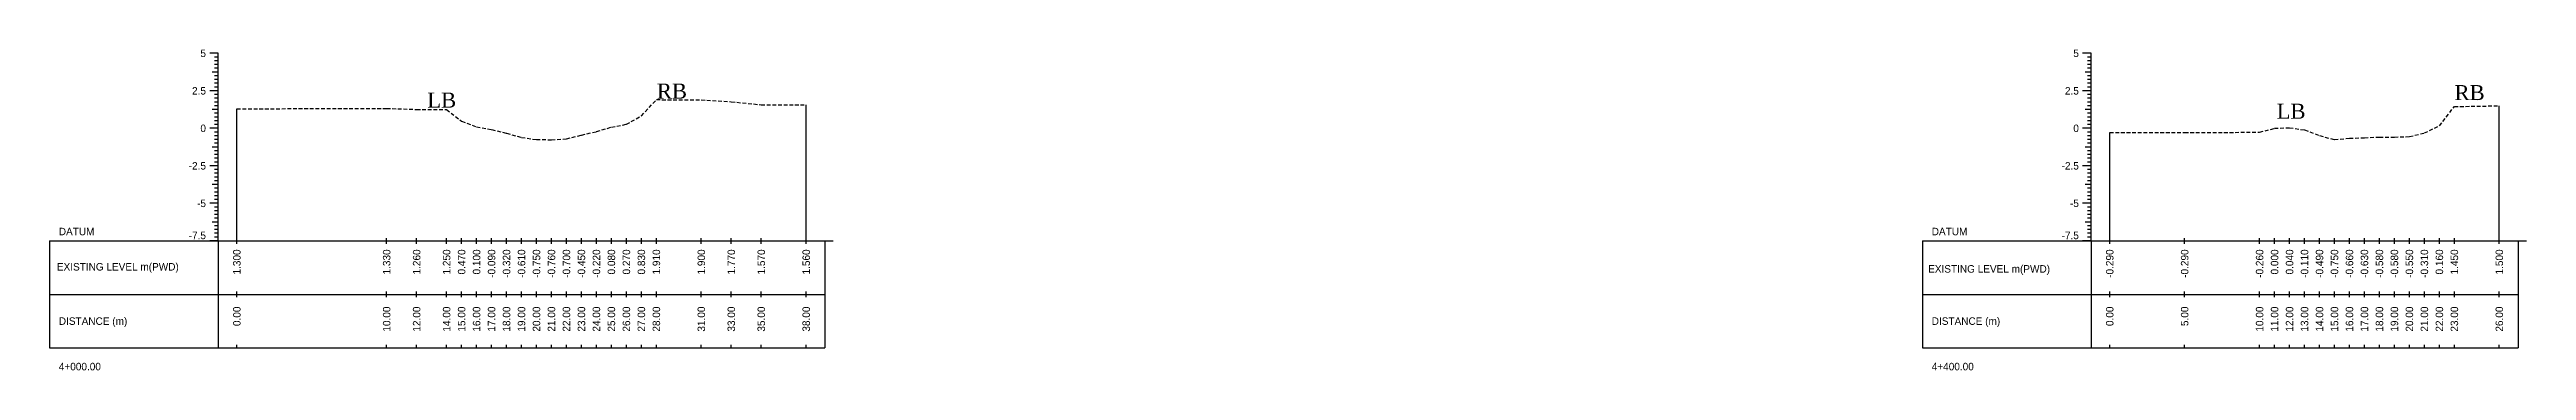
# Model space of a CAD drawing. Header units: inches. Extents: x 6579 to 9220, y -2276 to -1013.
# Drawn here: x 8655.2 to 8820.5, y -1119.5 to -1098.1 of the extents above; entities that cross this region are included whole.
import ezdxf
from ezdxf.enums import TextEntityAlignment as Align

# ---------------------------------------------------------------- set-up
doc = ezdxf.new("R2010")
doc.units = ezdxf.units.IN
doc.header["$MEASUREMENT"] = 0
doc.linetypes.add('HIDDEN', pattern=[0.375, 0.25, -0.125])
doc.layers.add('CS_Drawing', color=7, linetype='Continuous')
doc.layers.add('GL', color=3, linetype='HIDDEN')
doc.styles.add('romans', font='romans.shx')

msp = doc.modelspace()

# ---------------------------------------------------------------- texts
at = {"char_height": 1, "width": 263.4059, "attachment_point": 1, "style": 'romans'}
for s, insert in [('{\\fTimes New Roman|b0|i0|c0|p18;RB}', (8695.73, -1100.41)), ('{\\fTimes New Roman|b0|i0|c0|p18;RB}', (8815.71, -1100.51)), ('{\\fTimes New Roman|b0|i0|c0|p18;LB}', (8680.41, -1101.01)), ('{\\fTimes New Roman|b0|i0|c0|p18;LB}', (8803.84, -1101.75))]:
    msp.add_mtext(s, dxfattribs=dict(at, insert=insert))
at = {"layer": 'CS_Drawing'}
for s, p in [('5', (8665.64, -1098.39)), ('5', (8790.64, -1098.39)), ('2.5', (8665.64, -1100.89)), ('2.5', (8790.64, -1100.89)), ('0', (8665.64, -1103.39)), ('0', (8790.64, -1103.39)), ('-2.5', (8665.64, -1105.89)), ('-2.5', (8790.64, -1105.89)), ('-5', (8665.64, -1108.39)), ('-5', (8790.64, -1108.39))]:
    msp.add_text(s, height=0.5, dxfattribs=at).set_placement(p, align=Align.MIDDLE_RIGHT)
for s, p in [('DATUM', (8655.82, -1110.27)), ('DATUM', (8780.82, -1110.27)), ('EXISTING LEVEL m(PWD)', (8655.69, -1112.62)), ('EXISTING LEVEL m(PWD)', (8780.58, -1112.76)), ('DISTANCE (m)', (8655.82, -1116.24)), ('DISTANCE (m)', (8780.82, -1116.24)), ('4+000.00', (8655.82, -1119.27)), ('4+400.00', (8780.82, -1119.27))]:
    msp.add_text(s, height=0.5, dxfattribs=at).set_placement(p, align=Align.MIDDLE_LEFT)
for p in [(8665.64, -1110.78), (8790.64, -1110.78)]:
    msp.add_text('-7.5', height=0.5, dxfattribs=at).set_placement(p, align=Align.RIGHT)
for s, p in [('1.300', (8667.7, -1111.46)), ('1.330', (8677.7, -1111.46)), ('1.260', (8679.7, -1111.46)), ('1.250', (8681.7, -1111.46)), ('0.470', (8682.7, -1111.46)), ('0.100', (8683.7, -1111.46)), ('-0.090', (8684.7, -1111.46)), ('-0.320', (8685.7, -1111.46)), ('-0.610', (8686.7, -1111.46)), ('-0.750', (8687.7, -1111.46)), ('-0.760', (8688.7, -1111.46)), ('-0.700', (8689.7, -1111.46)), ('-0.450', (8690.7, -1111.46)), ('-0.220', (8691.7, -1111.46)), ('0.080', (8692.7, -1111.46)), ('0.270', (8693.7, -1111.46)), ('0.830', (8694.7, -1111.46)), ('1.910', (8695.7, -1111.46)), ('1.900', (8698.7, -1111.46)), ('1.770', (8700.7, -1111.46)), ('1.570', (8702.7, -1111.46)), ('1.560', (8705.7, -1111.46)), ('-0.290', (8792.7, -1111.46)), ('-0.290', (8797.7, -1111.46)), ('-0.260', (8802.7, -1111.46)), ('0.000', (8803.7, -1111.46)), ('0.040', (8804.7, -1111.46)), ('-0.110', (8805.7, -1111.46)), ('-0.490', (8806.7, -1111.46)), ('-0.750', (8807.7, -1111.46)), ('-0.660', (8808.7, -1111.46)), ('-0.630', (8809.7, -1111.46)), ('-0.580', (8810.7, -1111.46)), ('-0.580', (8811.7, -1111.46)), ('-0.550', (8812.7, -1111.46)), ('-0.310', (8813.7, -1111.46)), ('0.160', (8814.7, -1111.46)), ('1.450', (8815.7, -1111.46)), ('1.500', (8818.7, -1111.46)), ('0.00', (8667.7, -1115.27)), ('10.00', (8677.7, -1115.27)), ('12.00', (8679.7, -1115.27)), ('14.00', (8681.7, -1115.27)), ('15.00', (8682.7, -1115.27)), ('16.00', (8683.7, -1115.27)), ('17.00', (8684.7, -1115.27)), ('18.00', (8685.7, -1115.27)), ('19.00', (8686.7, -1115.27)), ('20.00', (8687.7, -1115.27)), ('21.00', (8688.7, -1115.27)), ('22.00', (8689.7, -1115.27)), ('23.00', (8690.7, -1115.27)), ('24.00', (8691.7, -1115.27)), ('25.00', (8692.7, -1115.27)), ('26.00', (8693.7, -1115.27)), ('27.00', (8694.7, -1115.27)), ('28.00', (8695.7, -1115.27)), ('31.00', (8698.7, -1115.27)), ('33.00', (8700.7, -1115.27)), ('35.00', (8702.7, -1115.27)), ('38.00', (8705.7, -1115.27)), ('0.00', (8792.7, -1115.27)), ('5.00', (8797.7, -1115.27)), ('10.00', (8802.7, -1115.27)), ('11.00', (8803.7, -1115.27)), ('12.00', (8804.7, -1115.27)), ('13.00', (8805.7, -1115.27)), ('14.00', (8806.7, -1115.27)), ('15.00', (8807.7, -1115.27)), ('16.00', (8808.7, -1115.27)), ('17.00', (8809.7, -1115.27)), ('18.00', (8810.7, -1115.27)), ('19.00', (8811.7, -1115.27)), ('20.00', (8812.7, -1115.27)), ('21.00', (8813.7, -1115.27)), ('22.00', (8814.7, -1115.27)), ('23.00', (8815.7, -1115.27)), ('26.00', (8818.7, -1115.27))]:
    msp.add_text(s, height=0.5, rotation=90, dxfattribs=at).set_placement(p, align=Align.MIDDLE_RIGHT)

# ---------------------------------------------------------------- linework, layer by layer
at = {"layer": 'CS_Drawing'}
for p, q in [((8666.45, -1098.39), (8665.89, -1098.39)), ((8666.45, -1098.39), (8666.06, -1098.39)), ((8666.45, -1098.39), (8666.22, -1098.39)), ((8666.45, -1098.64), (8666.22, -1098.64)), ((8666.45, -1098.89), (8666.22, -1098.89)), ((8666.45, -1099.14), (8666.22, -1099.14)), ((8666.45, -1110.89), (8666.45, -1098.39)), ((8791.45, -1098.39), (8790.89, -1098.39)), ((8791.45, -1098.39), (8791.06, -1098.39)), ((8791.45, -1098.39), (8791.22, -1098.39)), ((8791.45, -1098.64), (8791.22, -1098.64)), ((8791.45, -1098.89), (8791.22, -1098.89)), ((8791.45, -1099.14), (8791.22, -1099.14)), ((8791.45, -1110.89), (8791.45, -1098.39)), ((8666.45, -1100.89), (8665.89, -1100.89)), ((8666.45, -1099.64), (8666.06, -1099.64)), ((8666.45, -1100.89), (8666.06, -1100.89)), ((8666.45, -1099.39), (8666.22, -1099.39)), ((8666.45, -1099.64), (8666.22, -1099.64)), ((8666.45, -1099.89), (8666.22, -1099.89)), ((8666.45, -1100.14), (8666.22, -1100.14)), ((8666.45, -1100.39), (8666.22, -1100.39)), ((8666.45, -1100.64), (8666.22, -1100.64)), ((8666.45, -1100.89), (8666.22, -1100.89)), ((8791.45, -1100.89), (8790.89, -1100.89)), ((8791.45, -1099.64), (8791.06, -1099.64)), ((8791.45, -1100.89), (8791.06, -1100.89)), ((8791.45, -1099.39), (8791.22, -1099.39)), ((8791.45, -1099.64), (8791.22, -1099.64)), ((8791.45, -1099.89), (8791.22, -1099.89)), ((8791.45, -1100.14), (8791.22, -1100.14)), ((8791.45, -1100.39), (8791.22, -1100.39)), ((8791.45, -1100.64), (8791.22, -1100.64)), ((8791.45, -1100.89), (8791.22, -1100.89)), ((8666.45, -1102.14), (8666.06, -1102.14)), ((8666.45, -1101.14), (8666.22, -1101.14)), ((8666.45, -1101.39), (8666.22, -1101.39)), ((8666.45, -1101.64), (8666.22, -1101.64)), ((8666.45, -1101.89), (8666.22, -1101.89)), ((8666.45, -1102.14), (8666.22, -1102.14)), ((8666.45, -1102.39), (8666.22, -1102.39)), ((8667.7, -1110.89), (8667.7, -1102.09)), ((8705.7, -1110.89), (8705.7, -1101.83)), ((8791.45, -1102.14), (8791.06, -1102.14)), ((8791.45, -1101.14), (8791.22, -1101.14)), ((8791.45, -1101.39), (8791.22, -1101.39)), ((8791.45, -1101.64), (8791.22, -1101.64)), ((8791.45, -1101.89), (8791.22, -1101.89)), ((8791.45, -1102.14), (8791.22, -1102.14)), ((8791.45, -1102.39), (8791.22, -1102.39)), ((8818.7, -1110.89), (8818.7, -1101.89)), ((8666.45, -1103.39), (8665.89, -1103.39)), ((8666.45, -1103.39), (8666.06, -1103.39)), ((8666.45, -1102.64), (8666.22, -1102.64)), ((8666.45, -1102.89), (8666.22, -1102.89)), ((8666.45, -1103.14), (8666.22, -1103.14)), ((8666.45, -1103.39), (8666.22, -1103.39)), ((8666.45, -1103.64), (8666.22, -1103.64)), ((8666.45, -1103.89), (8666.22, -1103.89)), ((8666.45, -1104.14), (8666.22, -1104.14)), ((8791.45, -1103.39), (8790.89, -1103.39)), ((8791.45, -1103.39), (8791.06, -1103.39)), ((8791.45, -1102.64), (8791.22, -1102.64)), ((8791.45, -1102.89), (8791.22, -1102.89)), ((8791.45, -1103.14), (8791.22, -1103.14)), ((8791.45, -1103.39), (8791.22, -1103.39)), ((8791.45, -1103.64), (8791.22, -1103.64)), ((8791.45, -1103.89), (8791.22, -1103.89)), ((8791.45, -1104.14), (8791.22, -1104.14)), ((8792.7, -1110.89), (8792.7, -1103.68)), ((8666.45, -1105.89), (8665.89, -1105.89)), ((8666.45, -1104.64), (8666.06, -1104.64)), ((8666.45, -1105.89), (8666.06, -1105.89)), ((8666.45, -1104.39), (8666.22, -1104.39)), ((8666.45, -1104.64), (8666.22, -1104.64)), ((8666.45, -1104.89), (8666.22, -1104.89)), ((8666.45, -1105.14), (8666.22, -1105.14)), ((8666.45, -1105.39), (8666.22, -1105.39)), ((8666.45, -1105.64), (8666.22, -1105.64)), ((8666.45, -1105.89), (8666.22, -1105.89)), ((8791.45, -1105.89), (8790.89, -1105.89)), ((8791.45, -1104.64), (8791.06, -1104.64)), ((8791.45, -1105.89), (8791.06, -1105.89)), ((8791.45, -1104.39), (8791.22, -1104.39)), ((8791.45, -1104.64), (8791.22, -1104.64)), ((8791.45, -1104.89), (8791.22, -1104.89)), ((8791.45, -1105.14), (8791.22, -1105.14)), ((8791.45, -1105.39), (8791.22, -1105.39)), ((8791.45, -1105.64), (8791.22, -1105.64)), ((8791.45, -1105.89), (8791.22, -1105.89)), ((8666.45, -1107.14), (8666.06, -1107.14)), ((8666.45, -1106.14), (8666.22, -1106.14)), ((8666.45, -1106.39), (8666.22, -1106.39)), ((8666.45, -1106.64), (8666.22, -1106.64)), ((8666.45, -1106.89), (8666.22, -1106.89)), ((8666.45, -1107.14), (8666.22, -1107.14)), ((8666.45, -1107.39), (8666.22, -1107.39)), ((8791.45, -1107.14), (8791.06, -1107.14)), ((8791.45, -1106.14), (8791.22, -1106.14)), ((8791.45, -1106.39), (8791.22, -1106.39)), ((8791.45, -1106.64), (8791.22, -1106.64)), ((8791.45, -1106.89), (8791.22, -1106.89)), ((8791.45, -1107.14), (8791.22, -1107.14)), ((8791.45, -1107.39), (8791.22, -1107.39)), ((8666.45, -1108.39), (8665.89, -1108.39)), ((8666.45, -1108.39), (8666.06, -1108.39)), ((8666.45, -1107.64), (8666.22, -1107.64)), ((8666.45, -1107.89), (8666.22, -1107.89)), ((8666.45, -1108.14), (8666.22, -1108.14)), ((8666.45, -1108.39), (8666.22, -1108.39)), ((8666.45, -1108.64), (8666.22, -1108.64)), ((8666.45, -1108.89), (8666.22, -1108.89)), ((8666.45, -1109.14), (8666.22, -1109.14)), ((8791.45, -1108.39), (8790.89, -1108.39)), ((8791.45, -1108.39), (8791.06, -1108.39)), ((8791.45, -1107.64), (8791.22, -1107.64)), ((8791.45, -1107.89), (8791.22, -1107.89)), ((8791.45, -1108.14), (8791.22, -1108.14)), ((8791.45, -1108.39), (8791.22, -1108.39)), ((8791.45, -1108.64), (8791.22, -1108.64)), ((8791.45, -1108.89), (8791.22, -1108.89)), ((8791.45, -1109.14), (8791.22, -1109.14)), ((8655.2, -1110.89), (8666.45, -1110.89)), ((8655.2, -1110.89), (8655.2, -1118.02)), ((8666.45, -1110.89), (8665.89, -1110.89)), ((8666.45, -1109.64), (8666.06, -1109.64)), ((8666.45, -1110.89), (8666.06, -1110.89)), ((8666.45, -1109.39), (8666.22, -1109.39)), ((8666.45, -1109.64), (8666.22, -1109.64)), ((8666.45, -1109.89), (8666.22, -1109.89)), ((8666.45, -1110.14), (8666.22, -1110.14)), ((8666.45, -1110.39), (8666.22, -1110.39)), ((8666.45, -1110.64), (8666.22, -1110.64)), ((8666.45, -1110.89), (8666.22, -1110.89)), ((8666.45, -1110.89), (8706.95, -1110.89)), ((8666.45, -1110.89), (8666.45, -1118.02)), ((8667.7, -1111.08), (8667.7, -1110.71)), ((8677.7, -1111.08), (8677.7, -1110.71)), ((8679.7, -1111.08), (8679.7, -1110.71)), ((8681.7, -1111.08), (8681.7, -1110.71)), ((8682.7, -1111.08), (8682.7, -1110.71)), ((8683.7, -1111.08), (8683.7, -1110.71)), ((8684.7, -1111.08), (8684.7, -1110.71)), ((8685.7, -1111.08), (8685.7, -1110.71)), ((8686.7, -1111.08), (8686.7, -1110.71)), ((8687.7, -1111.08), (8687.7, -1110.71)), ((8688.7, -1111.08), (8688.7, -1110.71)), ((8689.7, -1111.08), (8689.7, -1110.71)), ((8690.7, -1111.08), (8690.7, -1110.71)), ((8691.7, -1111.08), (8691.7, -1110.71)), ((8692.7, -1111.08), (8692.7, -1110.71)), ((8693.7, -1111.08), (8693.7, -1110.71)), ((8694.7, -1111.08), (8694.7, -1110.71)), ((8695.7, -1111.08), (8695.7, -1110.71)), ((8698.7, -1111.08), (8698.7, -1110.71)), ((8700.7, -1111.08), (8700.7, -1110.71)), ((8702.7, -1111.08), (8702.7, -1110.71)), ((8705.7, -1111.08), (8705.7, -1110.71)), ((8706.95, -1110.89), (8707.51, -1110.89)), ((8706.95, -1110.89), (8707.34, -1110.89)), ((8706.95, -1110.89), (8707.17, -1110.89)), ((8706.95, -1110.89), (8706.95, -1118.02)), ((8780.2, -1110.89), (8791.45, -1110.89)), ((8780.2, -1110.89), (8780.2, -1118.02)), ((8791.45, -1110.89), (8790.89, -1110.89)), ((8791.45, -1109.64), (8791.06, -1109.64)), ((8791.45, -1110.89), (8791.06, -1110.89)), ((8791.45, -1109.39), (8791.22, -1109.39)), ((8791.45, -1109.64), (8791.22, -1109.64)), ((8791.45, -1109.89), (8791.22, -1109.89)), ((8791.45, -1110.14), (8791.22, -1110.14)), ((8791.45, -1110.39), (8791.22, -1110.39)), ((8791.45, -1110.64), (8791.22, -1110.64)), ((8791.45, -1110.89), (8791.22, -1110.89)), ((8791.45, -1110.89), (8819.95, -1110.89)), ((8791.45, -1110.89), (8791.45, -1118.02)), ((8792.7, -1111.08), (8792.7, -1110.71)), ((8797.7, -1111.08), (8797.7, -1110.71)), ((8802.7, -1111.08), (8802.7, -1110.71)), ((8803.7, -1111.08), (8803.7, -1110.71)), ((8804.7, -1111.08), (8804.7, -1110.71)), ((8805.7, -1111.08), (8805.7, -1110.71)), ((8806.7, -1111.08), (8806.7, -1110.71)), ((8807.7, -1111.08), (8807.7, -1110.71)), ((8808.7, -1111.08), (8808.7, -1110.71)), ((8809.7, -1111.08), (8809.7, -1110.71)), ((8810.7, -1111.08), (8810.7, -1110.71)), ((8811.7, -1111.08), (8811.7, -1110.71)), ((8812.7, -1111.08), (8812.7, -1110.71)), ((8813.7, -1111.08), (8813.7, -1110.71)), ((8814.7, -1111.08), (8814.7, -1110.71)), ((8815.7, -1111.08), (8815.7, -1110.71)), ((8818.7, -1111.08), (8818.7, -1110.71)), ((8819.95, -1110.89), (8820.51, -1110.89)), ((8819.95, -1110.89), (8820.34, -1110.89)), ((8819.95, -1110.89), (8820.17, -1110.89)), ((8819.95, -1110.89), (8819.95, -1118.02)), ((8655.2, -1114.46), (8666.45, -1114.46)), ((8666.45, -1114.46), (8706.95, -1114.46)), ((8666.45, -1114.46), (8706.95, -1114.46)), ((8667.7, -1114.64), (8667.7, -1114.27)), ((8677.7, -1114.64), (8677.7, -1114.27)), ((8679.7, -1114.64), (8679.7, -1114.27)), ((8681.7, -1114.64), (8681.7, -1114.27)), ((8682.7, -1114.64), (8682.7, -1114.27)), ((8683.7, -1114.64), (8683.7, -1114.27)), ((8684.7, -1114.64), (8684.7, -1114.27)), ((8685.7, -1114.64), (8685.7, -1114.27)), ((8686.7, -1114.64), (8686.7, -1114.27)), ((8687.7, -1114.64), (8687.7, -1114.27)), ((8688.7, -1114.64), (8688.7, -1114.27)), ((8689.7, -1114.64), (8689.7, -1114.27)), ((8690.7, -1114.64), (8690.7, -1114.27)), ((8691.7, -1114.64), (8691.7, -1114.27)), ((8692.7, -1114.64), (8692.7, -1114.27)), ((8693.7, -1114.64), (8693.7, -1114.27)), ((8694.7, -1114.64), (8694.7, -1114.27)), ((8695.7, -1114.64), (8695.7, -1114.27)), ((8698.7, -1114.64), (8698.7, -1114.27)), ((8700.7, -1114.64), (8700.7, -1114.27)), ((8702.7, -1114.64), (8702.7, -1114.27)), ((8705.7, -1114.64), (8705.7, -1114.27)), ((8780.2, -1114.46), (8791.45, -1114.46)), ((8791.45, -1114.46), (8819.95, -1114.46)), ((8791.45, -1114.46), (8819.95, -1114.46)), ((8792.7, -1114.64), (8792.7, -1114.27)), ((8797.7, -1114.64), (8797.7, -1114.27)), ((8802.7, -1114.64), (8802.7, -1114.27)), ((8803.7, -1114.64), (8803.7, -1114.27)), ((8804.7, -1114.64), (8804.7, -1114.27)), ((8805.7, -1114.64), (8805.7, -1114.27)), ((8806.7, -1114.64), (8806.7, -1114.27)), ((8807.7, -1114.64), (8807.7, -1114.27)), ((8808.7, -1114.64), (8808.7, -1114.27)), ((8809.7, -1114.64), (8809.7, -1114.27)), ((8810.7, -1114.64), (8810.7, -1114.27)), ((8811.7, -1114.64), (8811.7, -1114.27)), ((8812.7, -1114.64), (8812.7, -1114.27)), ((8813.7, -1114.64), (8813.7, -1114.27)), ((8814.7, -1114.64), (8814.7, -1114.27)), ((8815.7, -1114.64), (8815.7, -1114.27)), ((8818.7, -1114.64), (8818.7, -1114.27)), ((8655.2, -1118.02), (8666.45, -1118.02)), ((8666.45, -1118.02), (8706.95, -1118.02)), ((8667.7, -1118.02), (8667.7, -1117.83)), ((8677.7, -1118.02), (8677.7, -1117.83)), ((8679.7, -1118.02), (8679.7, -1117.83)), ((8681.7, -1118.02), (8681.7, -1117.83)), ((8682.7, -1118.02), (8682.7, -1117.83)), ((8683.7, -1118.02), (8683.7, -1117.83)), ((8684.7, -1118.02), (8684.7, -1117.83)), ((8685.7, -1118.02), (8685.7, -1117.83)), ((8686.7, -1118.02), (8686.7, -1117.83)), ((8687.7, -1118.02), (8687.7, -1117.83)), ((8688.7, -1118.02), (8688.7, -1117.83)), ((8689.7, -1118.02), (8689.7, -1117.83)), ((8690.7, -1118.02), (8690.7, -1117.83)), ((8691.7, -1118.02), (8691.7, -1117.83)), ((8692.7, -1118.02), (8692.7, -1117.83)), ((8693.7, -1118.02), (8693.7, -1117.83)), ((8694.7, -1118.02), (8694.7, -1117.83)), ((8695.7, -1118.02), (8695.7, -1117.83)), ((8698.7, -1118.02), (8698.7, -1117.83)), ((8700.7, -1118.02), (8700.7, -1117.83)), ((8702.7, -1118.02), (8702.7, -1117.83)), ((8705.7, -1118.02), (8705.7, -1117.83)), ((8780.2, -1118.02), (8791.45, -1118.02)), ((8791.45, -1118.02), (8819.95, -1118.02)), ((8792.7, -1118.02), (8792.7, -1117.83)), ((8797.7, -1118.02), (8797.7, -1117.83)), ((8802.7, -1118.02), (8802.7, -1117.83)), ((8803.7, -1118.02), (8803.7, -1117.83)), ((8804.7, -1118.02), (8804.7, -1117.83)), ((8805.7, -1118.02), (8805.7, -1117.83)), ((8806.7, -1118.02), (8806.7, -1117.83)), ((8807.7, -1118.02), (8807.7, -1117.83)), ((8808.7, -1118.02), (8808.7, -1117.83)), ((8809.7, -1118.02), (8809.7, -1117.83)), ((8810.7, -1118.02), (8810.7, -1117.83)), ((8811.7, -1118.02), (8811.7, -1117.83)), ((8812.7, -1118.02), (8812.7, -1117.83)), ((8813.7, -1118.02), (8813.7, -1117.83)), ((8814.7, -1118.02), (8814.7, -1117.83)), ((8815.7, -1118.02), (8815.7, -1117.83)), ((8818.7, -1118.02), (8818.7, -1117.83))]:
    msp.add_line(p, q, dxfattribs=at)
at = {"layer": 'GL'}
for points in [[(8667.7, -1102.09), (8677.7, -1102.06), (8679.7, -1102.13), (8681.7, -1102.14), (8682.7, -1102.92), (8683.7, -1103.29), (8684.7, -1103.48), (8685.7, -1103.71), (8686.7, -1104), (8687.7, -1104.14), (8688.7, -1104.15), (8689.7, -1104.09), (8690.7, -1103.84), (8691.7, -1103.61), (8692.7, -1103.31), (8693.7, -1103.12), (8694.7, -1102.56), (8695.7, -1101.48), (8698.7, -1101.49), (8700.7, -1101.62), (8702.7, -1101.82), (8705.7, -1101.83)], [(8792.7, -1103.68), (8797.7, -1103.68), (8802.7, -1103.65), (8803.7, -1103.39), (8804.7, -1103.35), (8805.7, -1103.5), (8806.7, -1103.88), (8807.7, -1104.14), (8808.7, -1104.05), (8809.7, -1104.02), (8810.7, -1103.97), (8811.7, -1103.97), (8812.7, -1103.94), (8813.7, -1103.7), (8814.7, -1103.23), (8815.7, -1101.94), (8818.7, -1101.89)]]:
    msp.add_lwpolyline(points, dxfattribs=at)

msp.set_redraw_order([(e.dxf.handle, doc.entitydb.next_handle()) for e in msp.query("TEXT MTEXT ATTDEF DIMENSION ARC_DIMENSION")])  # texts and dimensions are drawn at this point

doc.saveas('drawing.dxf')
